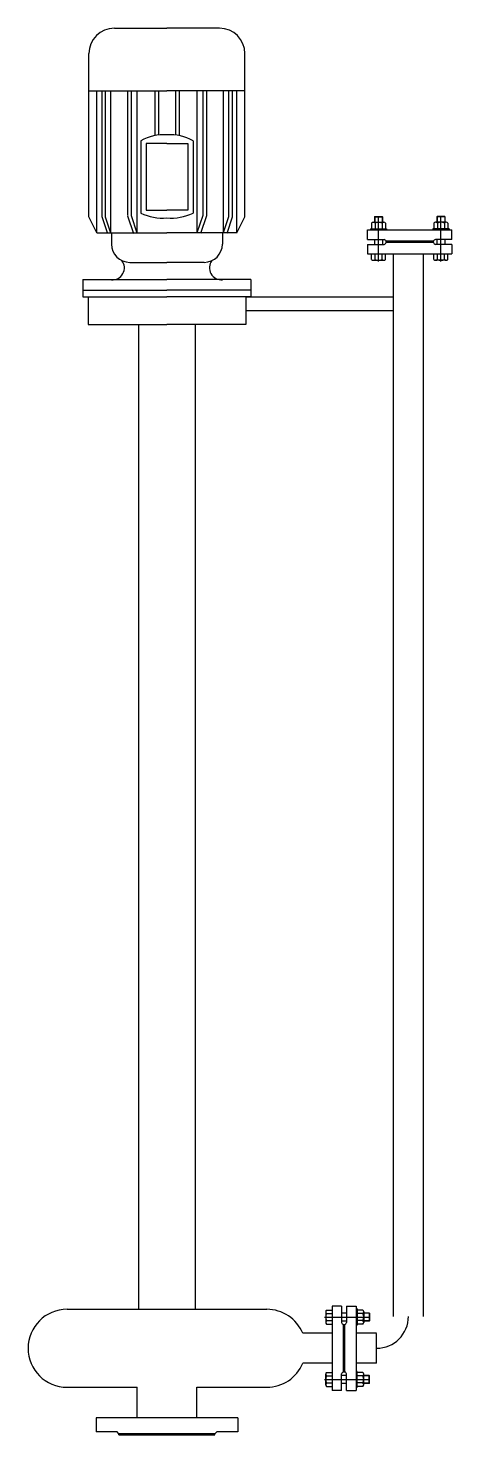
# Model space of a CAD drawing. Header units: millimetres. Extents: x 9671 to 25689, y -17516 to -2951.
# Drawn here: x 20577.1 to 20597.5, y -5441.3 to -5373.4 of the extents above; entities that cross this region are included whole.
import ezdxf

# ---------------------------------------------------------------- set-up
doc = ezdxf.new("R2010")
doc.units = ezdxf.units.MM
doc.linetypes.add('CENTER', pattern=[50.8, 31.75, -6.35, 6.35, -6.35])
doc.layers.add('5剖面线层', color=2, linetype='Continuous')
doc.layers.add('sb', color=2, linetype='Continuous')

msp = doc.modelspace()

# ---------------------------------------------------------------- linework, layer by layer
at = {"color": 2}
for p, q in [((20593.575, -5383.117), (20594.352, -5383.117)), ((20593.575, -5383.117), (20593.575, -5383.178)), ((20593.629, -5382.842), (20593.629, -5383.117)), ((20593.709, -5382.807), (20594.224, -5382.807)), ((20593.786, -5382.529), (20593.771, -5382.547)), ((20593.771, -5382.547), (20594.163, -5382.547)), ((20593.771, -5382.547), (20593.771, -5382.807)), ((20593.786, -5382.529), (20594.148, -5382.529)), ((20593.786, -5382.529), (20593.786, -5382.807)), ((20593.798, -5382.842), (20593.798, -5383.117)), ((20594.136, -5382.842), (20594.136, -5383.117)), ((20594.148, -5382.529), (20594.163, -5382.547)), ((20594.148, -5382.529), (20594.148, -5382.807)), ((20594.163, -5382.547), (20594.163, -5382.807)), ((20594.305, -5382.842), (20594.305, -5383.117)), ((20594.352, -5383.117), (20594.352, -5383.178)), ((20597.37, -5383.117), (20596.592, -5383.117)), ((20596.592, -5383.117), (20596.592, -5383.178)), ((20596.64, -5382.842), (20596.64, -5383.117)), ((20597.236, -5382.807), (20596.721, -5382.807)), ((20596.797, -5382.529), (20596.782, -5382.547)), ((20597.173, -5382.547), (20596.782, -5382.547)), ((20596.782, -5382.547), (20596.782, -5382.807)), ((20597.158, -5382.529), (20596.797, -5382.529)), ((20596.797, -5382.529), (20596.797, -5382.807)), ((20596.809, -5382.842), (20596.809, -5383.117)), ((20597.147, -5382.842), (20597.147, -5383.117)), ((20597.158, -5382.529), (20597.173, -5382.547)), ((20597.158, -5382.529), (20597.158, -5382.807)), ((20597.173, -5382.547), (20597.173, -5382.807)), ((20597.315, -5382.842), (20597.315, -5383.117)), ((20597.37, -5383.117), (20597.37, -5383.178)), ((20593.44, -5383.178), (20597.505, -5383.178)), ((20593.44, -5383.635), (20593.44, -5383.178)), ((20593.44, -5383.635), (20594.236, -5383.635)), ((20593.771, -5383.635), (20593.771, -5383.873)), ((20594.163, -5383.635), (20594.163, -5383.873)), ((20596.612, -5383.719), (20594.333, -5383.719)), ((20594.333, -5383.788), (20594.333, -5383.719)), ((20596.612, -5383.788), (20594.333, -5383.788)), ((20596.612, -5383.788), (20596.612, -5383.719)), ((20597.505, -5383.635), (20596.709, -5383.635)), ((20596.782, -5383.635), (20596.782, -5383.873)), ((20597.173, -5383.635), (20597.173, -5383.873)), ((20597.505, -5383.635), (20597.505, -5383.178)), ((20593.44, -5383.873), (20594.236, -5383.873)), ((20593.44, -5383.873), (20593.44, -5384.33)), ((20593.44, -5384.33), (20597.505, -5384.33)), ((20593.629, -5384.606), (20593.629, -5384.33)), ((20593.798, -5384.606), (20593.798, -5384.33)), ((20594.136, -5384.606), (20594.136, -5384.33)), ((20594.305, -5384.606), (20594.305, -5384.33)), ((20596.64, -5384.606), (20596.64, -5384.33)), ((20597.505, -5383.873), (20596.709, -5383.873)), ((20596.809, -5384.606), (20596.809, -5384.33)), ((20597.147, -5384.606), (20597.147, -5384.33)), ((20597.315, -5384.606), (20597.315, -5384.33)), ((20597.505, -5383.873), (20597.505, -5384.33)), ((20593.709, -5384.64), (20594.224, -5384.64)), ((20597.236, -5384.64), (20596.721, -5384.64)), ((20591.418, -5435.345), (20591.418, -5435.859)), ((20591.453, -5435.265), (20591.728, -5435.265)), ((20591.728, -5435.076), (20591.728, -5439.14)), ((20592.186, -5435.076), (20591.728, -5435.076)), ((20592.186, -5435.076), (20592.186, -5435.871)), ((20592.424, -5435.076), (20592.424, -5435.871)), ((20592.424, -5435.076), (20592.881, -5435.076)), ((20592.881, -5435.076), (20592.881, -5439.14)), ((20592.941, -5435.211), (20592.881, -5435.211)), ((20592.941, -5435.211), (20592.941, -5435.988)), ((20593.217, -5435.265), (20592.941, -5435.265)), ((20593.251, -5435.345), (20593.251, -5435.859)), ((20591.453, -5435.434), (20591.728, -5435.434)), ((20591.453, -5435.771), (20591.728, -5435.771)), ((20591.453, -5435.94), (20591.728, -5435.94)), ((20592.424, -5435.407), (20592.186, -5435.407)), ((20592.424, -5435.798), (20592.186, -5435.798)), ((20592.27, -5438.247), (20592.27, -5435.968)), ((20592.27, -5435.968), (20592.339, -5435.968)), ((20592.339, -5438.247), (20592.339, -5435.968)), ((20592.941, -5435.988), (20592.881, -5435.988)), ((20593.217, -5435.434), (20592.941, -5435.434)), ((20593.217, -5435.771), (20592.941, -5435.771)), ((20593.217, -5435.94), (20592.941, -5435.94)), ((20593.512, -5435.407), (20593.251, -5435.407)), ((20593.53, -5435.422), (20593.251, -5435.422)), ((20593.53, -5435.783), (20593.251, -5435.783)), ((20593.512, -5435.798), (20593.251, -5435.798)), ((20593.512, -5435.407), (20593.512, -5435.798)), ((20593.53, -5435.422), (20593.512, -5435.407)), ((20593.53, -5435.783), (20593.512, -5435.798)), ((20593.53, -5435.422), (20593.53, -5435.783)), ((20591.728, -5436.386), (20590.313, -5436.386)), ((20593.871, -5436.386), (20592.881, -5436.386)), ((20593.871, -5437.83), (20593.871, -5436.387)), ((20591.728, -5437.83), (20590.313, -5437.83)), ((20593.871, -5437.83), (20592.881, -5437.83)), ((20591.418, -5438.871), (20591.418, -5438.356)), ((20591.453, -5438.275), (20591.728, -5438.275)), ((20591.453, -5438.444), (20591.728, -5438.444)), ((20592.186, -5439.14), (20592.186, -5438.345)), ((20592.424, -5438.417), (20592.186, -5438.417)), ((20592.27, -5438.247), (20592.339, -5438.247)), ((20592.424, -5439.14), (20592.424, -5438.345)), ((20592.941, -5438.228), (20592.881, -5438.228)), ((20592.941, -5439.005), (20592.941, -5438.228)), ((20593.217, -5438.275), (20592.941, -5438.275)), ((20593.217, -5438.444), (20592.941, -5438.444)), ((20593.251, -5438.871), (20593.251, -5438.356)), ((20593.512, -5438.417), (20593.251, -5438.417)), ((20593.53, -5438.432), (20593.251, -5438.432)), ((20593.512, -5438.809), (20593.512, -5438.417)), ((20593.53, -5438.432), (20593.512, -5438.417)), ((20593.53, -5438.794), (20593.53, -5438.432)), ((20582.32, -5440.468), (20582.32, -5438.988)), ((20585.203, -5440.468), (20585.203, -5438.988)), ((20591.453, -5438.782), (20591.728, -5438.782)), ((20591.453, -5438.951), (20591.728, -5438.951)), ((20592.186, -5439.14), (20591.728, -5439.14)), ((20592.424, -5438.809), (20592.186, -5438.809)), ((20592.424, -5439.14), (20592.881, -5439.14)), ((20592.941, -5439.005), (20592.881, -5439.005)), ((20593.217, -5438.782), (20592.941, -5438.782)), ((20593.217, -5438.951), (20592.941, -5438.951)), ((20593.53, -5438.794), (20593.251, -5438.794)), ((20593.512, -5438.809), (20593.251, -5438.809)), ((20593.53, -5438.794), (20593.512, -5438.809)), ((20587.176, -5440.468), (20580.348, -5440.468)), ((20580.348, -5440.468), (20580.348, -5441.141)), ((20587.176, -5440.468), (20587.176, -5441.141)), ((20581.315, -5441.141), (20580.348, -5441.141)), ((20581.353, -5441.141), (20581.315, -5441.141)), ((20581.448, -5441.226), (20581.353, -5441.141)), ((20586.076, -5441.226), (20581.448, -5441.226)), ((20581.448, -5441.283), (20581.448, -5441.226)), ((20586.171, -5441.141), (20586.076, -5441.226)), ((20586.076, -5441.283), (20586.076, -5441.226)), ((20586.209, -5441.141), (20586.171, -5441.141)), ((20587.176, -5441.141), (20586.209, -5441.141))]:
    msp.add_line(p, q, dxfattribs=at)
at = {"color": 2, "linetype": 'CENTER'}
for p, q in [((20593.967, -5384.701), (20593.967, -5382.505)), ((20596.978, -5384.701), (20596.978, -5382.505)), ((20591.358, -5435.602), (20593.554, -5435.602)), ((20591.358, -5438.613), (20593.554, -5438.613))]:
    msp.add_line(p, q, dxfattribs=at)
at = {"color": 2, "linetype": 'Continuous'}
for p, q in [((20582.395, -5387.733), (20582.395, -5435.227)), ((20585.129, -5387.733), (20585.129, -5435.227)), ((20578.946, -5435.227), (20588.577, -5435.227)), ((20578.946, -5438.988), (20582.32, -5438.988)), ((20585.203, -5438.988), (20588.577, -5438.988))]:
    msp.add_line(p, q, dxfattribs=at)
at = {"color": 2}
for centre, radius, start, end in [((20593.714, -5382.929), 0.121, 45.97604, 134.02396), ((20593.967, -5383.243), 0.436, 67.20151, 112.79849), ((20594.22, -5382.929), 0.122, 46.01228, 133.98772), ((20596.725, -5382.929), 0.122, 46.01228, 133.98772), ((20596.978, -5383.243), 0.436, 67.20151, 112.79849), ((20597.231, -5382.929), 0.121, 45.97604, 134.02396), ((20594.193, -5383.782), 0.153, 24.23832, 73.91841), ((20594.193, -5383.725), 0.153, 286.08159, 335.76168), ((20596.752, -5383.782), 0.153, 106.08159, 155.76168), ((20596.752, -5383.725), 0.153, 204.23832, 253.91841), ((20593.714, -5384.519), 0.121, 225.97604, 314.02396), ((20593.967, -5384.204), 0.436, 247.20151, 292.79849), ((20594.22, -5384.519), 0.122, 226.01228, 313.98772), ((20596.725, -5384.519), 0.122, 226.01228, 313.98772), ((20596.978, -5384.204), 0.436, 247.20151, 292.79849), ((20597.231, -5384.519), 0.121, 225.97604, 314.02396), ((20591.54, -5435.349), 0.121, 135.97604, 224.02396), ((20593.13, -5435.349), 0.121, 315.97604, 44.02396), ((20591.854, -5435.602), 0.436, 157.20151, 202.79849), ((20591.54, -5435.856), 0.122, 136.01228, 223.98772), ((20592.333, -5435.828), 0.153, 196.08159, 245.76168), ((20592.276, -5435.828), 0.153, 294.23832, 343.91841), ((20592.815, -5435.602), 0.436, 337.20151, 22.79849), ((20593.13, -5435.856), 0.122, 316.01228, 43.98772), ((20591.54, -5438.36), 0.122, 136.01228, 223.98772), ((20591.854, -5438.613), 0.436, 157.20151, 202.79849), ((20592.333, -5438.387), 0.153, 114.23832, 163.91841), ((20592.276, -5438.387), 0.153, 16.08159, 65.76168), ((20593.13, -5438.36), 0.122, 316.01228, 43.98772), ((20592.815, -5438.613), 0.436, 337.20151, 22.79849), ((20591.54, -5438.866), 0.121, 135.97604, 224.02396), ((20593.13, -5438.866), 0.121, 315.97604, 44.02396)]:
    msp.add_arc(centre, radius, start, end, dxfattribs=at)
at = {"color": 2, "linetype": 'CENTER'}
msp.add_arc((20593.871, -5435.57), 1.539, 270, 0, dxfattribs=at)
at = {"layer": '5剖面线层', "color": 2}
for p, q in [((20581.229, -5373.443), (20583.762, -5373.443)), ((20586.295, -5373.443), (20583.762, -5373.443)), ((20580, -5382.54), (20580, -5374.672)), ((20587.524, -5382.54), (20587.524, -5374.672)), ((20580, -5376.466), (20583.762, -5376.466)), ((20580.386, -5383.322), (20580.386, -5376.466)), ((20580.618, -5376.443), (20580.618, -5382.52)), ((20580.789, -5376.466), (20580.789, -5382.543)), ((20581.046, -5376.466), (20581.046, -5383.322)), ((20581.858, -5376.466), (20581.858, -5382.474)), ((20582.034, -5376.466), (20582.034, -5382.474)), ((20582.313, -5376.466), (20582.313, -5383.322)), ((20583.174, -5376.466), (20583.174, -5378.615)), ((20583.35, -5376.466), (20583.35, -5378.6)), ((20587.524, -5376.466), (20583.762, -5376.466)), ((20584.174, -5376.466), (20584.174, -5378.6)), ((20584.349, -5376.466), (20584.349, -5378.615)), ((20585.21, -5376.466), (20585.21, -5383.322)), ((20585.49, -5376.466), (20585.49, -5382.474)), ((20585.663, -5376.484), (20585.663, -5382.492)), ((20586.478, -5376.466), (20586.478, -5383.322)), ((20586.734, -5376.466), (20586.734, -5382.543)), ((20586.906, -5376.488), (20586.906, -5382.565)), ((20587.137, -5383.322), (20587.137, -5376.466)), ((20582.505, -5378.873), (20582.505, -5382.362)), ((20582.762, -5379.002), (20582.762, -5382.218)), ((20583.762, -5379.002), (20582.762, -5379.002)), ((20583.762, -5379.002), (20584.762, -5379.002)), ((20584.762, -5379.002), (20584.762, -5382.218)), ((20585.019, -5378.873), (20585.019, -5382.362)), ((20582.762, -5382.218), (20583.762, -5382.218)), ((20584.762, -5382.218), (20583.762, -5382.218)), ((20580.386, -5383.322), (20580, -5382.54)), ((20580.618, -5382.52), (20580.875, -5383.298)), ((20580.789, -5382.543), (20581.046, -5383.322)), ((20581.862, -5382.496), (20582.142, -5383.344)), ((20582.034, -5382.474), (20582.313, -5383.322)), ((20585.49, -5382.474), (20585.21, -5383.322)), ((20585.663, -5382.492), (20585.383, -5383.34)), ((20586.734, -5382.543), (20586.478, -5383.322)), ((20586.906, -5382.565), (20586.65, -5383.344)), ((20587.137, -5383.322), (20587.524, -5382.54)), ((20580.386, -5383.322), (20583.762, -5383.322)), ((20581.088, -5383.322), (20581.088, -5383.861)), ((20587.137, -5383.322), (20583.762, -5383.322)), ((20586.435, -5383.322), (20586.435, -5383.861)), ((20581.966, -5384.739), (20583.762, -5384.739)), ((20585.558, -5384.739), (20583.762, -5384.739)), ((20579.711, -5385.573), (20579.711, -5386.079)), ((20579.711, -5385.573), (20583.762, -5385.573)), ((20587.813, -5385.573), (20583.762, -5385.573)), ((20587.813, -5385.573), (20587.813, -5386.079)), ((20579.711, -5386.079), (20583.762, -5386.079)), ((20579.711, -5386.079), (20579.711, -5386.396)), ((20579.711, -5386.396), (20583.762, -5386.396)), ((20579.964, -5386.396), (20579.964, -5387.733)), ((20587.813, -5386.079), (20583.762, -5386.079)), ((20587.813, -5386.396), (20583.762, -5386.396)), ((20587.56, -5386.396), (20587.56, -5387.733)), ((20587.813, -5386.079), (20587.813, -5386.396)), ((20579.964, -5387.733), (20583.762, -5387.733)), ((20587.56, -5387.733), (20583.762, -5387.733))]:
    msp.add_line(p, q, dxfattribs=at)
for centre, radius, start, end in [((20581.229, -5374.672), 1.228, 90, 180), ((20586.295, -5374.672), 1.228, 0, 90), ((20583.62, -5380.884), 2.299, 86.46349, 119.02008), ((20583.904, -5380.884), 2.299, 60.97992, 93.53651), ((20583.55, -5380.228), 2.376, 243.90995, 275.1264), ((20583.974, -5380.228), 2.376, 264.8736, 296.09005), ((20581.966, -5383.861), 0.877, 180, 270), ((20585.558, -5383.861), 0.877, 270, 0), ((20581.136, -5385.002), 0.574, 264.64409, 37.24405), ((20586.388, -5385.002), 0.574, 142.75595, 275.35591)]:
    msp.add_arc(centre, radius, start, end, dxfattribs=at)
at = {"layer": 'sb', "color": 2}
for p, q in [((20594.689, -5435.57), (20594.689, -5384.33)), ((20596.131, -5435.57), (20596.131, -5384.33)), ((20587.56, -5386.396), (20594.689, -5386.396)), ((20587.56, -5387.065), (20594.689, -5387.065)), ((20581.448, -5441.283), (20586.076, -5441.283))]:
    msp.add_line(p, q, dxfattribs=at)
for centre, start, end in [((20578.946, -5437.108), 90, 270), ((20588.577, -5437.108), 22.57975, 90), ((20588.577, -5437.108), 270, 337.42025)]:
    msp.add_arc(centre, 1.88, start, end, dxfattribs=at)

doc.saveas('drawing.dxf')
